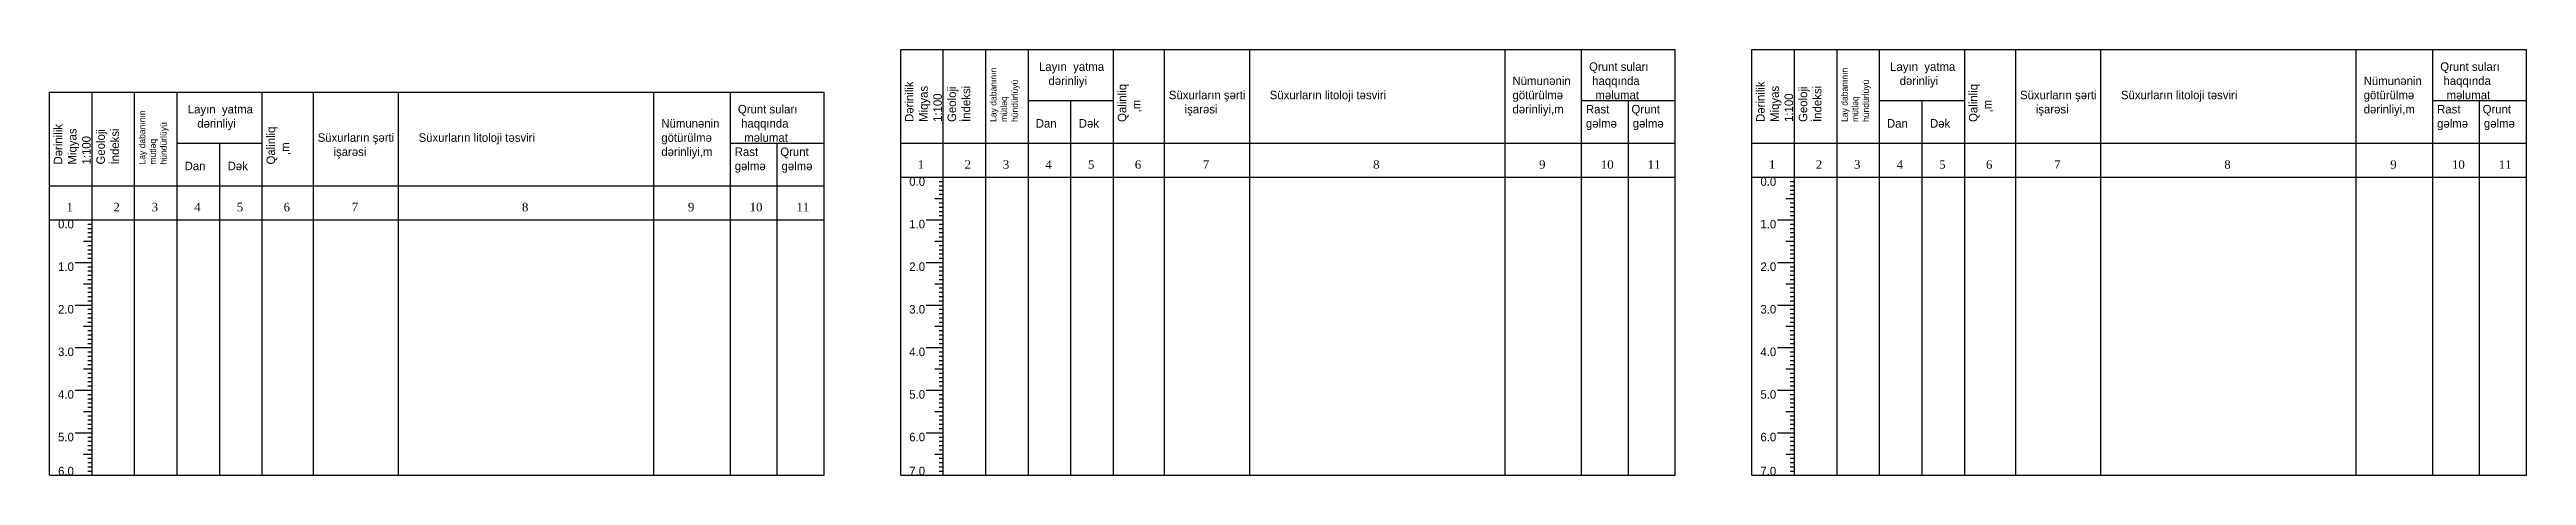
# Model space of a CAD drawing. Header units: metres. Extents: x -12 to 2972, y -38 to 385.
# Drawn here: x 1790 to 2372, y 260 to 360 of the extents above; entities that cross this region are included whole.
import ezdxf

# ---------------------------------------------------------------- set-up
doc = ezdxf.new("R2010")
doc.units = ezdxf.units.M
doc.styles.add('TimesNewRoman', font='TimesNewRoman')

msp = doc.modelspace()

# ---------------------------------------------------------------- texts
at = {"attachment_point": 1, "rotation": 90}
for s, insert, char_height in [('Lay dabanının\\Pmütləq\\Phündürlüyü', (2011, 343), 1.5), ('Lay dabanının\\Pmütləq\\Phündürlüyü', (2211, 343), 1.5), ('Dərinilik\\PMiqyas\\P1:100', (1991, 343), 2), ('Geoloji\\Pİndeksi', (2001, 343), 2), ('Qalinliq\\P   ,m', (2041, 343), 2), ('Dərinilik\\PMiqyas\\P1:100', (2191, 343), 2), ('Geoloji\\Pİndeksi', (2201, 343), 2), ('Qalinliq\\P   ,m', (2241, 343), 2), ('Lay dabanının\\Pmütləq\\Phündürlüyü', (1811, 333), 1.5), ('Dərinilik\\PMiqyas\\P1:100', (1791, 333), 2), ('Geoloji\\Pİndeksi', (1801, 333), 2), ('Qalinliq\\P   ,m', (1841, 333), 2)]:
    msp.add_mtext(s, dxfattribs=dict(at, insert=insert, char_height=char_height))
at = {"char_height": 2, "attachment_point": 1}
for s, insert in [('  Layın  yatma\\P     dərinliyi\\P \\P \\P Dan       Dək', (2021, 357)), (' Qrunt suları\\P  haqqında\\P   məlumat\\PRast       Qrunt\\Pgəlmə     gəlmə ', (2151, 357)), ('  Layın  yatma\\P     dərinliyi\\P \\P \\P Dan       Dək', (2221, 357)), (' Qrunt suları\\P  haqqında\\P   məlumat\\PRast       Qrunt\\Pgəlmə     gəlmə ', (2351, 357)), ('\\P\\PSüxurların şərti\\P     işarəsi', (2053, 357)), ('\\P \\P     Süxurların litoloji təsviri', (2073, 357)), ('\\P Nümunənin\\P götürülmə\\P dərinliyi,m', (2133, 357)), ('\\P\\PSüxurların şərti\\P     işarəsi', (2253, 357)), ('\\P \\P     Süxurların litoloji təsviri', (2273, 357)), ('\\P Nümunənin\\P götürülmə\\P dərinliyi,m', (2333, 357)), ('  Layın  yatma\\P     dərinliyi\\P \\P \\P Dan       Dək', (1821, 347)), ('\\P Nümunənin\\P götürülmə\\P dərinliyi,m', (1933, 347)), (' Qrunt suları\\P  haqqında\\P   məlumat\\PRast       Qrunt\\Pgəlmə     gəlmə ', (1951, 347)), ('\\P\\PSüxurların şərti\\P     işarəsi', (1853, 347)), ('\\P \\P     Süxurların litoloji təsviri', (1873, 347)), ('0.0', (1992, 330)), ('0.0', (2192, 330)), ('0.0', (1792, 320)), ('1.0', (1992, 320)), ('1.0', (2192, 320)), ('1.0', (1792, 310)), ('2.0', (1992, 310)), ('2.0', (2192, 310)), ('2.0', (1792, 300)), ('3.0', (1992, 300)), ('3.0', (2192, 300)), ('3.0', (1792, 290)), ('4.0', (1992, 290)), ('4.0', (2192, 290)), ('4.0', (1792, 280)), ('5.0', (1992, 280)), ('5.0', (2192, 280)), ('5.0', (1792, 270)), ('6.0', (1992, 270)), ('6.0', (2192, 270)), ('6.0', (1792, 262)), ('7.0', (1992, 262)), ('7.0', (2192, 262))]:
    msp.add_mtext(s, dxfattribs=dict(at, insert=insert))
at = {"char_height": 2, "attachment_point": 1, "style": 'TimesNewRoman'}
for s, insert in [('1', (1994, 334)), ('2', (2005, 334)), ('3', (2014, 334)), ('4', (2024, 334)), ('5', (2034, 334)), ('6', (2045, 334)), ('7', (2061, 334)), ('8', (2101, 334)), ('9', (2140, 334)), ('10', (2154.5, 334)), ('11', (2165.5, 334)), ('1', (2194, 334)), ('2', (2205, 334)), ('3', (2214, 334)), ('4', (2224, 334)), ('5', (2234, 334)), ('6', (2245, 334)), ('7', (2261, 334)), ('8', (2301, 334)), ('9', (2340, 334)), ('10', (2354.5, 334)), ('11', (2365.5, 334)), ('1', (1794, 324)), ('2', (1805, 324)), ('3', (1814, 324)), ('4', (1824, 324)), ('5', (1834, 324)), ('6', (1845, 324)), ('7', (1861, 324)), ('8', (1901, 324)), ('9', (1940, 324)), ('10', (1954.5, 324)), ('11', (1965.5, 324))]:
    msp.add_mtext(s, dxfattribs=dict(at, insert=insert))

# ---------------------------------------------------------------- linework, layer by layer
at = {"color": 7}
for p, q in [((1990, 360), (2172, 360)), ((1990, 260), (1990, 360)), ((2000, 330), (2000, 360)), ((2010, 260), (2010, 360)), ((2020, 260), (2020, 360)), ((2040, 260), (2040, 360)), ((2052, 260), (2052, 360)), ((2072, 260), (2072, 360)), ((2132, 260), (2132, 360)), ((2150, 260), (2150, 360)), ((2172, 260), (2172, 360)), ((2172, 260), (2172, 360)), ((2190, 360), (2372, 360)), ((2190, 260), (2190, 360)), ((2200, 330), (2200, 360)), ((2210, 260), (2210, 360)), ((2220, 260), (2220, 360)), ((2240, 260), (2240, 360)), ((2252, 260), (2252, 360)), ((2272, 260), (2272, 360)), ((2332, 260), (2332, 360)), ((2350, 260), (2350, 360)), ((2372, 260), (2372, 360)), ((2372, 260), (2372, 360)), ((1790, 350), (1972, 350)), ((1790, 260), (1790, 350)), ((1800, 320), (1800, 350)), ((1810, 260), (1810, 350)), ((1820, 260), (1820, 350)), ((1840, 260), (1840, 350)), ((1852, 260), (1852, 350)), ((1872, 260), (1872, 350)), ((1932, 260), (1932, 350)), ((1950, 260), (1950, 350)), ((1972, 260), (1972, 350)), ((1972, 260), (1972, 350)), ((2020, 348), (2040, 348)), ((2030, 260), (2030, 348)), ((2150, 348), (2172, 348)), ((2161, 260), (2161, 348)), ((2220, 348), (2240, 348)), ((2230, 260), (2230, 348)), ((2350, 348), (2372, 348)), ((2361, 260), (2361, 348)), ((1820, 338), (1840, 338)), ((1830, 260), (1830, 338)), ((1950, 338), (1972, 338)), ((1961, 260), (1961, 338)), ((1990, 338), (2172, 338)), ((2190, 338), (2372, 338)), ((1790, 328), (1972, 328)), ((1990, 330), (2172, 330)), ((2190, 330), (2372, 330)), ((1790, 320), (1972, 320)), ((1790, 260), (1972, 260)), ((1990, 260), (2172, 260)), ((2190, 260), (2372, 260))]:
    msp.add_line(p, q, dxfattribs=at)
for p, q in [((1996, 330), (2000, 330)), ((1999, 329), (2000, 329)), ((1999, 328), (2000, 328)), ((1999, 327), (2000, 327)), ((1999, 326), (2000, 326)), ((2000, 260), (2000, 330)), ((2196, 330), (2200, 330)), ((2199, 329), (2200, 329)), ((2199, 328), (2200, 328)), ((2199, 327), (2200, 327)), ((2199, 326), (2200, 326)), ((2200, 260), (2200, 330)), ((1998, 325), (2000, 325)), ((1999, 324), (2000, 324)), ((1999, 323), (2000, 323)), ((1999, 322), (2000, 322)), ((1999, 321), (2000, 321)), ((2198, 325), (2200, 325)), ((2199, 324), (2200, 324)), ((2199, 323), (2200, 323)), ((2199, 322), (2200, 322)), ((2199, 321), (2200, 321)), ((1796, 320), (1800, 320)), ((1798, 315), (1800, 315)), ((1799, 319), (1800, 319)), ((1799, 318), (1800, 318)), ((1799, 317), (1800, 317)), ((1799, 316), (1800, 316)), ((1800, 260), (1800, 320)), ((1996, 320), (2000, 320)), ((1998, 315), (2000, 315)), ((1999, 319), (2000, 319)), ((1999, 318), (2000, 318)), ((1999, 317), (2000, 317)), ((1999, 316), (2000, 316)), ((2196, 320), (2200, 320)), ((2198, 315), (2200, 315)), ((2199, 319), (2200, 319)), ((2199, 318), (2200, 318)), ((2199, 317), (2200, 317)), ((2199, 316), (2200, 316)), ((1796, 310), (1800, 310)), ((1799, 314), (1800, 314)), ((1799, 313), (1800, 313)), ((1799, 312), (1800, 312)), ((1799, 311), (1800, 311)), ((1799, 309), (1800, 309)), ((1996, 310), (2000, 310)), ((1999, 314), (2000, 314)), ((1999, 313), (2000, 313)), ((1999, 312), (2000, 312)), ((1999, 311), (2000, 311)), ((1999, 309), (2000, 309)), ((2196, 310), (2200, 310)), ((2199, 314), (2200, 314)), ((2199, 313), (2200, 313)), ((2199, 312), (2200, 312)), ((2199, 311), (2200, 311)), ((2199, 309), (2200, 309)), ((1798, 305), (1800, 305)), ((1799, 308), (1800, 308)), ((1799, 307), (1800, 307)), ((1799, 306), (1800, 306)), ((1799, 304), (1800, 304)), ((1799, 303), (1800, 303)), ((1998, 305), (2000, 305)), ((1999, 308), (2000, 308)), ((1999, 307), (2000, 307)), ((1999, 306), (2000, 306)), ((1999, 304), (2000, 304)), ((1999, 303), (2000, 303)), ((2198, 305), (2200, 305)), ((2199, 308), (2200, 308)), ((2199, 307), (2200, 307)), ((2199, 306), (2200, 306)), ((2199, 304), (2200, 304)), ((2199, 303), (2200, 303)), ((1796, 300), (1800, 300)), ((1799, 302), (1800, 302)), ((1799, 301), (1800, 301)), ((1799, 299), (1800, 299)), ((1799, 298), (1800, 298)), ((1799, 297), (1800, 297)), ((1996, 300), (2000, 300)), ((1999, 302), (2000, 302)), ((1999, 301), (2000, 301)), ((1999, 299), (2000, 299)), ((1999, 298), (2000, 298)), ((1999, 297), (2000, 297)), ((2196, 300), (2200, 300)), ((2199, 302), (2200, 302)), ((2199, 301), (2200, 301)), ((2199, 299), (2200, 299)), ((2199, 298), (2200, 298)), ((2199, 297), (2200, 297)), ((1798, 295), (1800, 295)), ((1799, 296), (1800, 296)), ((1799, 294), (1800, 294)), ((1799, 293), (1800, 293)), ((1799, 292), (1800, 292)), ((1799, 291), (1800, 291)), ((1998, 295), (2000, 295)), ((1999, 296), (2000, 296)), ((1999, 294), (2000, 294)), ((1999, 293), (2000, 293)), ((1999, 292), (2000, 292)), ((1999, 291), (2000, 291)), ((2198, 295), (2200, 295)), ((2199, 296), (2200, 296)), ((2199, 294), (2200, 294)), ((2199, 293), (2200, 293)), ((2199, 292), (2200, 292)), ((2199, 291), (2200, 291)), ((1796, 290), (1800, 290)), ((1799, 289), (1800, 289)), ((1799, 288), (1800, 288)), ((1799, 287), (1800, 287)), ((1799, 286), (1800, 286)), ((1996, 290), (2000, 290)), ((1999, 289), (2000, 289)), ((1999, 288), (2000, 288)), ((1999, 287), (2000, 287)), ((1999, 286), (2000, 286)), ((2196, 290), (2200, 290)), ((2199, 289), (2200, 289)), ((2199, 288), (2200, 288)), ((2199, 287), (2200, 287)), ((2199, 286), (2200, 286)), ((1796, 280), (1800, 280)), ((1798, 285), (1800, 285)), ((1799, 284), (1800, 284)), ((1799, 283), (1800, 283)), ((1799, 282), (1800, 282)), ((1799, 281), (1800, 281)), ((1996, 280), (2000, 280)), ((1998, 285), (2000, 285)), ((1999, 284), (2000, 284)), ((1999, 283), (2000, 283)), ((1999, 282), (2000, 282)), ((1999, 281), (2000, 281)), ((2196, 280), (2200, 280)), ((2198, 285), (2200, 285)), ((2199, 284), (2200, 284)), ((2199, 283), (2200, 283)), ((2199, 282), (2200, 282)), ((2199, 281), (2200, 281)), ((1798, 275), (1800, 275)), ((1799, 279), (1800, 279)), ((1799, 278), (1800, 278)), ((1799, 277), (1800, 277)), ((1799, 276), (1800, 276)), ((1799, 274), (1800, 274)), ((1998, 275), (2000, 275)), ((1999, 279), (2000, 279)), ((1999, 278), (2000, 278)), ((1999, 277), (2000, 277)), ((1999, 276), (2000, 276)), ((1999, 274), (2000, 274)), ((2198, 275), (2200, 275)), ((2199, 279), (2200, 279)), ((2199, 278), (2200, 278)), ((2199, 277), (2200, 277)), ((2199, 276), (2200, 276)), ((2199, 274), (2200, 274)), ((1796, 270), (1800, 270)), ((1799, 273), (1800, 273)), ((1799, 272), (1800, 272)), ((1799, 271), (1800, 271)), ((1799, 269), (1800, 269)), ((1799, 268), (1800, 268)), ((1996, 270), (2000, 270)), ((1999, 273), (2000, 273)), ((1999, 272), (2000, 272)), ((1999, 271), (2000, 271)), ((1999, 269), (2000, 269)), ((1999, 268), (2000, 268)), ((2196, 270), (2200, 270)), ((2199, 273), (2200, 273)), ((2199, 272), (2200, 272)), ((2199, 271), (2200, 271)), ((2199, 269), (2200, 269)), ((2199, 268), (2200, 268)), ((1798, 265), (1800, 265)), ((1799, 267), (1800, 267)), ((1799, 266), (1800, 266)), ((1799, 264), (1800, 264)), ((1799, 263), (1800, 263)), ((1799, 262), (1800, 262)), ((1998, 265), (2000, 265)), ((1999, 267), (2000, 267)), ((1999, 266), (2000, 266)), ((1999, 264), (2000, 264)), ((1999, 263), (2000, 263)), ((1999, 262), (2000, 262)), ((2198, 265), (2200, 265)), ((2199, 267), (2200, 267)), ((2199, 266), (2200, 266)), ((2199, 264), (2200, 264)), ((2199, 263), (2200, 263)), ((2199, 262), (2200, 262)), ((1796, 260), (1800, 260)), ((1799, 261), (1800, 261)), ((1996, 260), (2000, 260)), ((1999, 261), (2000, 261)), ((2196, 260), (2200, 260)), ((2199, 261), (2200, 261))]:
    msp.add_line(p, q)

msp.set_redraw_order([(e.dxf.handle, doc.entitydb.next_handle()) for e in msp.query("TEXT MTEXT ATTDEF DIMENSION ARC_DIMENSION")])  # texts and dimensions are drawn at this point

doc.saveas('drawing.dxf')
